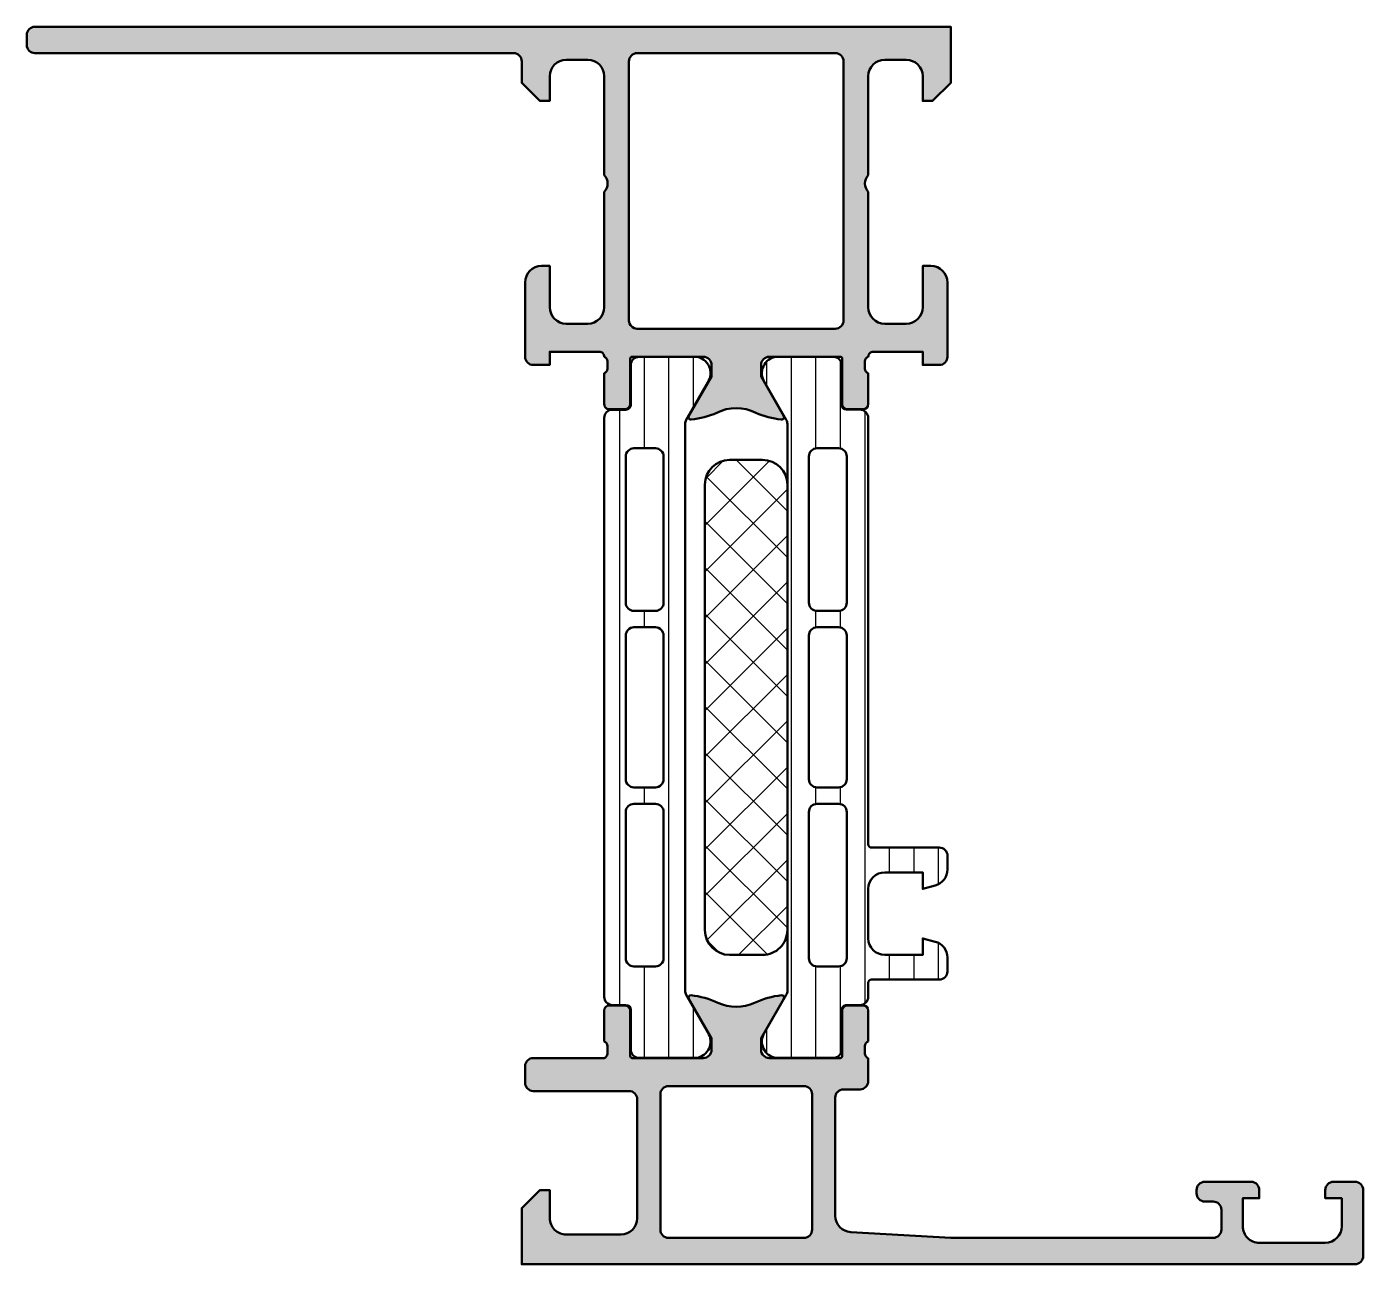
# Model space of a CAD drawing. Extents: x -30 to 51, y 0 to 75.
import ezdxf

# ---------------------------------------------------------------- set-up
doc = ezdxf.new("R2010")
doc.units = 0
for name, color, linetype, lineweight in [('0S-Alu contour', 7, 'Continuous', 50), ('0S-Alu hatch', 252, 'Continuous', 25), ('0S-Plastic contour', 254, 'Continuous', 50), ('0S-Plastic hatch', 253, 'Continuous', 25), ('0S-PT contour', 91, 'Continuous', 50), ('0S-PT hatch', 103, 'Continuous', 25)]:
    doc.layers.add(name, color=color, linetype=linetype, lineweight=lineweight)
pattern_1 = [(90, (0, 0), (-1.4859, 0), [])]

# ---------------------------------------------------------------- blocks, each defined once
blk = doc.blocks.new('347120__E84CD0BA_0DDC_44B4_B707_FF5AD9494A25_')
at = {"layer": '0S-Alu hatch'}
h = blk.add_hatch(color=256, dxfattribs=at)
edge = h.paths.add_edge_path()
edge.add_arc((0.7000991807261406, 11.00000257184423), 0.500003044878246, 180.0003489135887, 269.9996476707684)
edge.add_line((0.7000961060548451, 10.49999952697544), (6.499999916079106, 10.49999952697544))
edge.add_ellipse((6.50000355543574, 10.00000316633207), major_axis=(-0.4999963606566121, 0), ratio=1, start_angle=179.9995829571355, end_angle=270.00041704258604, ccw=False)
edge.add_line((6.999999916079106, 9.999999526973012), (6.999999916079106, 2.800003055570416))
edge.add_ellipse((5.999980092931274, 2.800022878718245), major_axis=(-1.000019823344306, 0), ratio=1, start_angle=90.0011357601926, end_angle=179.9988642393878, ccw=False)
edge.add_line((5.999999916079099, 1.800003055570413), (2.700012123110353, 1.800003055570413))
edge.add_ellipse((2.699981107679315, 2.799971920933789), major_axis=(-0.9999688658443695, 0), ratio=1, start_angle=-0.0017839387354001701, end_angle=90.00177710862732, ccw=False)
edge.add_line((1.700012242319644, 2.80000305556899), (1.700012242319644, 4.5000000038126))
edge.add_line((1.700012242319644, 4.5000000038126), (1.10000613880402, 4.500000003812602))
edge.add_line((1.10000613880402, 4.500000003812602), (0, 3.40000152969151))
edge.add_line((0, 3.40000152969151), (0, 0))
edge.add_line((0, 0), (50.50000659179932, 0))
edge.add_arc((50.50001022786222, 0.4999963639371298), 0.4999963639503508, 269.9995833348536, 360.0004171022874)
edge.add_line((51.00000659179932, 0.5000000038147763), (51.00000659179932, 4.500000003812601))
edge.add_arc((50.50001023115595, 4.500003643169237), 0.4999963606566104, 359.9995829571354, 450.0004170425853)
edge.add_line((50.50000659179932, 5.000000003812602), (49.19998828125247, 5.000000003812602))
edge.add_arc((49.19996802631576, 4.500050774159831), 0.4999492300630756, 89.99767871952156, 180.0058184440372)
edge.add_line((48.70001879883057, 4.50000000381276), (48.70001879883057, 4.000000003812601))
edge.add_line((48.70001879883057, 4.000000003812601), (49.70001879883056, 4.000000003812601))
edge.add_line((49.70001879883056, 4.000000003812601), (49.70001879883056, 2.300003055570408))
edge.add_ellipse((48.69997562033102, 2.300046234069963), major_axis=(-1.000043179431689, 0), ratio=1, start_angle=90.00247383897153, end_angle=179.9975261609891, ccw=False)
edge.add_line((48.70001879883057, 1.300003055570421), (44.69998828125244, 1.300003055570414))
edge.add_ellipse((44.69997154912291, 2.299955806839038), major_axis=(-0.9999527514086125, 0), ratio=1, start_angle=-0.0027072808267121218, end_angle=90.0009587257029, ccw=False)
edge.add_line((43.70001879883058, 2.30000305557068), (43.70001879883057, 4.000000003812601))
edge.add_line((43.70001879883057, 4.000000003812601), (44.70001879883056, 4.000000003812601))
edge.add_line((44.70001879883056, 4.000000003812601), (44.70001879883056, 4.500000003812601))
edge.add_arc((44.19997006305657, 4.499951268038605), 0.5000487381489384, 0.0055841639549441, 89.99441583599408)
edge.add_line((44.20001879883055, 5.0000000038126), (41.4000004882837, 5.000000003812601))
edge.add_arc((41.39998668829899, 4.500013803797316), 0.4999862002057299, 89.99841859459156, 180.0015814054484)
edge.add_line((40.90000048828371, 4.50000000381226), (40.90000048828371, 4.300003055570408))
edge.add_arc((41.39998760670751, 4.299990173994211), 0.4999871185897426, 179.9985238419079, 270.0014761579285)
edge.add_line((41.4000004882837, 3.800003055570408), (41.9000004882837, 3.800003055570414))
edge.add_ellipse((41.89999774741607, 3.300000314702794), major_axis=(-0.5000027408751323, 0), ratio=1, start_angle=180.0003140784808, end_angle=269.99968592142704, ccw=False)
edge.add_line((42.4000004882837, 3.300003055569625), (42.4000004882837, 2.099998477933701))
edge.add_ellipse((41.90000412764032, 2.099994838577078), major_axis=(-0.4999963606566246, 0), ratio=1, start_angle=89.9995829574163, end_angle=180.0004170428646, ccw=False)
edge.add_line((41.90000048828371, 1.599998477933701), (26.00000849914796, 1.599998477933696))
edge.add_line((26.00000849914796, 1.599998477933696), (19.94297114563234, 1.946113590238382))
edge.add_ellipse((19.99999917073538, 2.94447682461339), major_axis=(-0.9999906716559314, 0), ratio=1, start_angle=-0.0006706298242988851, end_angle=86.73073064799058, ccw=False)
edge.add_line((19.00000849914794, 2.944488529202702), (19.00000849914796, 10.09999800109654))
edge.add_ellipse((19.50000849914795, 10.09999800109654), major_axis=(-0.4999999999999929, 0), ratio=1, start_angle=270, end_angle=360, ccw=False)
edge.add_line((19.50000849914795, 10.59999800109653), (20.5, 10.59999800109653))
edge.add_arc((20.5, 11.09999800109653), 0.5, 270.0000000000004, 360)
edge.add_line((21, 11.09999800109653), (21.00000000000001, 12.49999999999998))
edge.add_ellipse((21.07883644654306, 12.76752059199311), major_axis=(-0.2788950563274477, 0), ratio=1, start_angle=-1.1645893740982274, end_angle=73.58012358050638, ccw=False)
edge.add_line((20.799999, 12.77318899999149), (20.799999, 13.22678299999148))
edge.add_ellipse((21.07886709564318, 13.23244365946854), major_axis=(-0.2789255417371646, 0), ratio=1, start_angle=-73.57540544464439, end_angle=1.1628700728853119, ccw=False)
edge.add_line((21, 13.49998699999149), (21, 15.379998))
edge.add_arc((20.7, 15.379998), 0.2999999999999936, 0, 90)
edge.add_line((20.7, 15.67999799999999), (19.72002568095721, 15.67999799999999))
edge.add_arc((19.72002568095721, 15.37999799999999), 0.3000000000000025, 90, 180)
edge.add_line((19.42002568095721, 15.37999799999999), (19.42002568095721, 12.62))
edge.add_ellipse((19.30002568095721, 12.62), major_axis=(-0.1199999999999974, 0), ratio=1, start_angle=90.0000000000017, end_angle=180, ccw=False)
edge.add_line((19.30002568095722, 12.5), (15, 12.5))
edge.add_ellipse((15, 13), major_axis=(-0.4999999999999983, 0), ratio=1, start_angle=0, end_angle=90.00000000000023, ccw=False)
edge.add_line((14.5, 13), (14.5, 13.7))
edge.add_line((14.5, 13.7), (15.88149545762236, 16.09282032302755))
edge.add_arc((15.7618802153517, 16.16188021535169), 0.1381197846482987, 330.0000000000023, 455.6225775507938)
edge.add_arc((16.23822324117379, 11.32339113815223), 4.999999999999958, 95.62257755079352, 115.1852539525798)
edge.add_ellipse((13, 18.20956550183719), major_axis=(-2.609565501837201, 0), ratio=1, start_angle=64.81474604741999, end_angle=115.18525395257959, ccw=False)
edge.add_arc((9.761776758826194, 11.32339113815226), 4.999999999999928, 64.81474604742014, 84.37742244920634)
edge.add_arc((10.23811978464829, 16.1618802153517), 0.1381197846482952, 84.37742244920531, 210.0000000000004)
edge.add_line((10.11850454237763, 16.09282032302755), (11.5, 13.7))
edge.add_line((11.5, 13.7), (11.5, 13))
edge.add_ellipse((11, 13), major_axis=(-0.4999999999999965, 0), ratio=1, start_angle=89.99999999999977, end_angle=180, ccw=False)
edge.add_line((11, 12.5), (6.699974319042795, 12.5))
edge.add_ellipse((6.699974319042795, 12.62), major_axis=(-0.1200000000000045, 0), ratio=1, start_angle=0, end_angle=90, ccw=False)
edge.add_line((6.57997431904279, 12.62), (6.579974319042791, 15.379998))
edge.add_arc((6.27997431904279, 15.379998), 0.3000000000000007, 0, 89.99999999999947)
edge.add_line((6.279974319042793, 15.679998), (5.300000000000004, 15.679998))
edge.add_arc((5.300000000000004, 15.379998), 0.3000000000000007, 90, 180)
edge.add_line((5.000000000000003, 15.379998), (5.000000000000004, 13.49998699999149))
edge.add_ellipse((4.921132904356831, 13.23244365946855), major_axis=(-0.2789255417371523, 0), ratio=1, start_angle=178.8371299271133, end_angle=253.5754054446443, ccw=False)
edge.add_line((5.200001000000002, 13.22678299999149), (5.200001000000004, 12.77318899999149))
edge.add_ellipse((4.921163553456958, 12.76752059199312), major_axis=(-0.2788950563274334, 0), ratio=1, start_angle=106.41987641949231, end_angle=181.1645893740976, ccw=False)
edge.add_line((5.000000000000001, 12.5), (0.7000961358571632, 12.49999999999999))
edge.add_arc((0.7000961358571618, 12), 0.4999999999999965, 89.99999999999984, 180)
edge.add_line((0.2000961358571653, 12), (0.2000961358571658, 10.99999952698023))
edge = h.paths.add_edge_path()
edge.add_line((8.400016700747074, 2.100006107328226), (8.400016700747074, 10.29999494933872))
edge.add_ellipse((8.900016700747074, 10.29999494933872), major_axis=(-0.5, 0), ratio=1, start_angle=270, end_angle=360, ccw=False)
edge.add_line((8.900016700747074, 10.79999494933872), (17.10001460266358, 10.79999494933872))
edge.add_ellipse((17.10001460266358, 10.29999494933872), major_axis=(-0.4999999999999965, 0), ratio=1, start_angle=180, end_angle=270, ccw=False)
edge.add_line((17.60001460266358, 10.29999494933872), (17.60001460266358, 2.100006107328226))
edge.add_ellipse((17.10001460266358, 2.100006107328227), major_axis=(-0.5000000000000006, 0), ratio=1, start_angle=90, end_angle=180, ccw=False)
edge.add_line((17.10001460266358, 1.600006107328226), (8.900016700747074, 1.600006107328226))
edge.add_ellipse((8.900016700747074, 2.100006107328226), major_axis=(-0.5, 0), ratio=1, start_angle=0, end_angle=90, ccw=False)
at = {"layer": '0S-Alu contour', "color": 7}
for points in [[(6.279974319042793, 15.679998), (5.300000000000004, 15.679998)], [(10.11850454237763, 16.09282032302755), (11.5, 13.7), (11.5, 13)], [(14.5, 13), (14.5, 13.7), (15.88149545762236, 16.09282032302755)], [(20.7, 15.67999799999999), (19.72002568095721, 15.67999799999999)], [(5.000000000000003, 15.379998), (5.000000000000004, 13.49998699999149)], [(6.57997431904279, 12.62), (6.579974319042791, 15.379998)], [(19.42002568095721, 15.37999799999999), (19.42002568095721, 12.62)], [(21, 13.49998699999149), (21, 15.379998)], [(5.200001000000002, 13.22678299999149), (5.200001000000004, 12.77318899999149)], [(20.799999, 12.77318899999149), (20.799999, 13.22678299999148)], [(5.000000000000001, 12.5), (0.7000961358571632, 12.49999999999999)], [(11, 12.5), (6.699974319042795, 12.5)], [(19.30002568095722, 12.5), (15, 12.5)], [(21, 11.09999800109653), (21.00000000000001, 12.49999999999998)], [(0.2000961358571653, 12), (0.2000961358571658, 10.99999952698023)], [(8.900016700747074, 10.79999494933872), (17.10001460266358, 10.79999494933872)], [(19.50000849914795, 10.59999800109653), (20.5, 10.59999800109653)], [(0.7000961060548451, 10.49999952697544), (6.499999916079106, 10.49999952697544)], [(6.999999916079106, 9.999999526973012), (6.999999916079106, 2.800003055570416)], [(8.400016700747074, 2.100006107328226), (8.400016700747074, 10.29999494933872)], [(17.60001460266358, 10.29999494933872), (17.60001460266358, 2.100006107328226)], [(19.00000849914794, 2.944488529202702), (19.00000849914796, 10.09999800109654)], [(44.20001879883055, 5.0000000038126), (41.4000004882837, 5.000000003812601)], [(50.50000659179932, 5.000000003812602), (49.19998828125247, 5.000000003812602)], [(1.700012242319644, 2.80000305556899), (1.700012242319644, 4.5000000038126), (1.10000613880402, 4.500000003812602), (0, 3.40000152969151), (0, 0), (50.50000659179932, 0)], [(40.90000048828371, 4.50000000381226), (40.90000048828371, 4.300003055570408)], [(43.70001879883058, 2.30000305557068), (43.70001879883057, 4.000000003812601), (44.70001879883056, 4.000000003812601), (44.70001879883056, 4.500000003812601)], [(48.70001879883057, 4.50000000381276), (48.70001879883057, 4.000000003812601), (49.70001879883056, 4.000000003812601), (49.70001879883056, 2.300003055570408)], [(51.00000659179932, 0.5000000038147763), (51.00000659179932, 4.500000003812601)], [(41.4000004882837, 3.800003055570408), (41.9000004882837, 3.800003055570414)], [(42.4000004882837, 3.300003055569625), (42.4000004882837, 2.099998477933701)], [(5.999999916079099, 1.800003055570413), (2.700012123110353, 1.800003055570413)], [(41.90000048828371, 1.599998477933701), (26.00000849914796, 1.599998477933696), (19.94297114563234, 1.946113590238382)], [(17.10001460266358, 1.600006107328226), (8.900016700747074, 1.600006107328226)], [(48.70001879883057, 1.300003055570421), (44.69998828125244, 1.300003055570414)]]:
    blk.add_lwpolyline(points, dxfattribs=at)
for centre, radius, start, end in [((10.23811978464829, 16.1618802153517), 0.1381197846482952, 84.37742244920531, 210.0000000000004), ((9.761776758826194, 11.32339113815226), 4.999999999999928, 64.81474604742014, 84.37742244920634), ((16.23822324117379, 11.32339113815223), 4.999999999999958, 95.62257755079352, 115.1852539525798), ((15.7618802153517, 16.16188021535169), 0.1381197846482987, 330.0000000000023, 95.6225775507938), ((5.300000000000004, 15.379998), 0.3000000000000007, 90, 180), ((6.27997431904279, 15.379998), 0.3000000000000007, 0, 89.99999999999947), ((19.72002568095721, 15.37999799999999), 0.3000000000000025, 90, 180), ((20.7, 15.379998), 0.2999999999999936, 0, 90), ((0.7000961358571618, 12), 0.4999999999999965, 89.99999999999984, 180), ((0.7000991807261406, 11.00000257184423), 0.500003044878246, 180.0003489135887, 269.9996476707684), ((20.5, 11.09999800109653), 0.5, 270.0000000000004, 0), ((41.39998668829899, 4.500013803797316), 0.4999862002057299, 89.99841859459156, 180.0015814054484), ((44.19997006305657, 4.499951268038605), 0.5000487381489384, 0.0055841639549441, 89.99441583599408), ((49.19996802631576, 4.500050774159831), 0.4999492300630756, 89.99767871952156, 180.0058184440372), ((50.50001023115595, 4.500003643169237), 0.4999963606566104, 359.9995829571354, 90.00041704258533), ((41.39998760670751, 4.299990173994211), 0.4999871185897426, 179.9985238419079, 270.0014761579285), ((50.50001022786222, 0.4999963639371298), 0.4999963639503508, 269.9995833348536, 0.0004171022873881)]:
    blk.add_arc(centre, radius, start, end, dxfattribs=at)
at = {"layer": '0S-Alu contour', "color": 7, "extrusion": (0, 0, -1)}
for centre, radius, start, end in [((-13, 18.20956550183719), 2.609565501837201, 244.8147460474204, 295.18525395258), ((-4.921132904356831, 13.23244365946855), 0.2789255417371523, 106.4245945553557, 181.1628700728868), ((-11, 13), 0.4999999999999965, 180, 270.0000000000002), ((-15, 13), 0.4999999999999983, 269.9999999999998, 0), ((-21.07886709564318, 13.23244365946854), 0.2789255417371646, 358.8371299271147, 73.57540544464447), ((-4.921163553456958, 12.76752059199312), 0.2788950563274334, 178.8354106259024, 253.5801235805077), ((-6.699974319042795, 12.62), 0.1200000000000045, 270, 0), ((-19.30002568095721, 12.62), 0.1199999999999974, 180, 269.9999999999983), ((-21.07883644654306, 12.76752059199311), 0.2788950563274477, 286.4198764194936, 1.164589374098176), ((-8.900016700747074, 10.29999494933872), 0.5, 0, 90), ((-17.10001460266358, 10.29999494933872), 0.4999999999999965, 90, 180), ((-19.50000849914795, 10.09999800109654), 0.4999999999999929, 0, 90), ((-6.50000355543574, 10.00000316633207), 0.4999963606566121, 89.99958295741395, 180.0004170428646), ((-41.89999774741607, 3.300000314702794), 0.5000027408751323, 90.00031407857298, 179.9996859215192), ((-2.699981107679315, 2.799971920933789), 0.9999688658443695, 269.9982228913727, 0.0017839387354142), ((-5.999980092931274, 2.800022878718245), 1.000019823344306, 180.0011357606123, 269.9988642398074), ((-19.99999917073538, 2.94447682461339), 0.9999906716559314, 273.2692693520095, 0.000670629824406), ((-8.900016700747074, 2.100006107328226), 0.5, 270, 0), ((-17.10001460266358, 2.100006107328227), 0.5000000000000006, 180, 270), ((-41.90000412764032, 2.099994838577078), 0.4999963606566246, 179.9995829571354, 270.0004170425837), ((-44.69997154912291, 2.299955806839038), 0.9999527514086125, 269.9990412742971, 0.0027072808266599), ((-48.69997562033102, 2.300046234069963), 1.000043179431689, 180.002473839011, 269.9975261610285)]:
    blk.add_arc(centre, radius, start, end, dxfattribs=at)
blk = doc.blocks.new('368550__E8480790_1EC8_4AFD_B103_13C8B5B76FAF_')
at = {"layer": '0S-PT hatch'}
h = blk.add_hatch(dxfattribs=at)
h.set_pattern_fill('ANSI37', color=256, scale=0.625, angle=90, style=0)
h.set_pattern_definition([(135, (0, 0), (-1.403165018917055, -1.403165018917055), []), (225, (0, 0), (1.403165018917055, -1.403165018917055), [])])
edge = h.paths.add_edge_path()
edge.add_arc((12.599265206722, 47.25107660496467), 1.5, 90, 180)
edge.add_line((11.099265206722, 47.25107660496467), (11.09926520672199, 20.25107660496467))
edge.add_arc((12.59926520672199, 20.25107660496467), 1.5, 180, 270)
edge.add_line((12.59926520672199, 18.75107660496467), (14.59926520672199, 18.75107660496467))
edge.add_arc((14.59926520672199, 20.25107660496467), 1.5, 269.9999999999999, 360)
edge.add_line((16.09926520672199, 20.25107660496467), (16.099265206722, 47.25107660496467))
edge.add_arc((14.599265206722, 47.25107660496467), 1.5, 0, 89.99999999999991)
edge.add_line((14.599265206722, 48.75107660496468), (12.599265206722, 48.75107660496468))
at = {"layer": '0S-PT contour', "color": 7}
for points in [[(14.599265206722, 48.75107660496468), (12.599265206722, 48.75107660496468)], [(11.099265206722, 47.25107660496467), (11.09926520672199, 20.25107660496467)], [(16.09926520672199, 20.25107660496467), (16.099265206722, 47.25107660496467)], [(12.59926520672199, 18.75107660496467), (14.59926520672199, 18.75107660496467)]]:
    blk.add_lwpolyline(points, dxfattribs=at)
for centre, start, end in [((12.599265206722, 47.25107660496467), 90, 180), ((14.599265206722, 47.25107660496467), 0, 89.99999999999991), ((12.59926520672199, 20.25107660496467), 180, 270), ((14.59926520672199, 20.25107660496467), 269.9999999999999, 0)]:
    blk.add_arc(centre, 1.5, start, end, dxfattribs=at)
blk = doc.blocks.new('284027__DD6B50A5_922C_485B_A211_562ED733087A___22131AEA_D802_4F8E_BF0E_D6E106AE5C31_')
at = {"layer": '0S-Plastic hatch'}
h = blk.add_hatch(dxfattribs=at)
h.set_pattern_fill('ANSI31', color=256, scale=0.4680000000000001, angle=45, style=0)
h.set_pattern_definition(pattern_1)
edge = h.paths.add_edge_path()
edge.add_line((21, 51.29262339778484), (21.000022921558, 25.45125658823265))
edge.add_arc((21.20416178718003, 25.45537538707201), 0.2041804127758787, 181.1558689438178, 269.5149389342825)
edge.add_line((21.20243323428476, 25.25120229122876), (25.30243323427305, 25.25120229122876))
edge.add_ellipse((25.30243323427307, 24.75120229122882), major_axis=(-0.4999999999999361, 0), ratio=1, start_angle=180, end_angle=270.00000000000244, ccw=False)
edge.add_line((25.80243323427301, 24.75120229122881), (25.80243323427299, 23.92045306784114))
edge.add_ellipse((24.80243323427294, 23.92045306784114), major_axis=(-1.000000000000046, 0), ratio=1, start_angle=105.00000000108179, end_angle=180, ccw=False)
edge.add_line((25.06125227939371, 22.95452724155692), (24.30243323427305, 22.75120229122875))
edge.add_line((24.30243323427305, 22.75120229122875), (24.30243323427305, 23.75120229122876))
edge.add_line((24.30243323427305, 23.75120229122876), (22.00243323428464, 23.75120229122875))
edge.add_arc((22.00414226812574, 22.74707631855113), 1.004127427074096, 90.09751797508622, 179.7701403215128)
edge.add_line((21.00002292155801, 22.7511046743983), (21.00002292155801, 19.75122632025461))
edge.add_arc((22.00414248000591, 19.75532877543038), 1.004127938958011, 180.2340877213126, 269.9024699846798)
edge.add_line((22.0024332342847, 18.75120229122875), (24.30243323427305, 18.75120229122875))
edge.add_line((24.30243323427305, 18.75120229122875), (24.30243323427316, 19.75120229122869))
edge.add_line((24.30243323427316, 19.75120229122869), (25.06125227939373, 19.54787734087044))
edge.add_ellipse((24.8024332342731, 18.58195151458676), major_axis=(-0.9999999999994793, 0), ratio=1, start_angle=180, end_angle=254.99999999891781, ccw=False)
edge.add_line((25.80243323427258, 18.58195151458676), (25.80243323427305, 17.75120229122874))
edge.add_ellipse((25.30243323427304, 17.75120229122877), major_axis=(-0.5000000000000142, 0), ratio=1, start_angle=90.0000000000008, end_angle=180, ccw=False)
edge.add_line((25.30243323427304, 17.25120229122875), (21.20243323428468, 17.25120229122875))
edge.add_arc((21.20243323428467, 17.05120229122878), 0.1999999999999744, 89.99999999999694, 180)
edge.add_line((21.0024332342847, 17.05120229122878), (21.00111268929476, 16.21013004610088))
edge.add_ellipse((20.50111536862898, 16.21010925689817), major_axis=(-0.4999973210979703, 0), ratio=1, start_angle=90.00176831585969, end_angle=180.0023822800019, ccw=False)
edge.add_line((20.50113080001328, 15.71011193603832), (19.69079946719837, 15.71008330962012))
edge.add_arc((19.69081033343269, 15.41008330981692), 0.299999999999997, 90.00207529788617, 180.0020752978985)
edge.add_line((19.39081033362949, 15.41007244358253), (19.39122921384228, 13.0100740742441))
edge.add_ellipse((18.89123323682727, 13.0100533243742), major_axis=(-0.4999959774455648, 0), ratio=1, start_angle=90.00177281670028, end_angle=180.0023777790716, ccw=False)
edge.add_line((18.89124870744703, 12.51005734716798), (15.41470721164118, 12.50993069970388))
edge.add_ellipse((15.55698200855539, 13.4997539283803), major_axis=(-0.9999960709244767, 0), ratio=1, start_angle=-32.72494080195412, end_angle=81.82046724598717, ccw=False)
edge.add_line((14.71570977789661, 14.04035838247478), (16.03409677568366, 16.32406298372988))
edge.add_arc((15.60107500393227, 16.57404727383959), 0.500000000115538, 330.0020787016143, 360.00201538907)
edge.add_line((16.10107500373848, 16.57406486142708), (16.09998869130261, 50.92833361702788))
edge.add_arc((15.59998869159649, 50.92831498385518), 0.5000000000549991, 0.0021352040807048, 30.00207189551804)
edge.add_line((16.03299235290359, 51.1783306420641), (14.71443992344539, 53.46193973131244))
edge.add_ellipse((15.5556729896656, 54.00260512706299), major_axis=(-0.9999960709244696, 0), ratio=1, start_angle=-81.81631665021621, end_angle=32.729091397728894, ccw=False)
edge.add_line((15.41332648878386, 54.99241804653369), (18.88986798458969, 54.99254469399776))
edge.add_ellipse((18.88988873445961, 54.49254871698273), major_axis=(-0.4999959774455861, 0), ratio=1, start_angle=180.0017728167249, end_angle=270.0023777790733, ccw=False)
edge.add_line((19.38988471166585, 54.49256418760271), (19.38963969108502, 52.09256579421701))
edge.add_arc((19.68963969088825, 52.09257666045134), 0.3000000000000041, 180.0020752978985, 270.0020752978793)
edge.add_line((19.68965055712254, 51.79257666064813), (20.49998188993747, 51.79260528706632))
edge.add_ellipse((20.50000267914022, 51.2926079664006), major_axis=(-0.4999973210979064, 0), ratio=1, start_angle=180.0017683158931, end_angle=270.00238227991855, ccw=False)
edge = h.paths.add_edge_path()
edge.add_line((19.70055130142633, 40.10119604587006), (19.70055130142632, 48.95118994235432))
edge.add_arc((19.20055129933873, 48.95118994053621), 0.5000000020876216, 0, 90.00189910262193)
edge.add_line((19.20053472654187, 49.45118994234918), (17.90054062027397, 49.45118994234918))
edge.add_arc((17.90053698091735, 48.95119358170581), 0.499996360656621, 89.9995829574163, 180.0004170428646)
edge.add_line((17.40054062027398, 48.95118994234675), (17.40054062027396, 40.10119604586718))
edge.add_arc((17.90053698091721, 40.10119240650811), 0.4999963606564967, 179.9995829571354, 270.0004170425984)
edge.add_line((17.90054062027396, 39.60119604586486), (19.2005347265867, 39.60119604586486))
edge.add_arc((19.20055129926904, 40.10119604774749), 0.5000000021572895, 269.9981009105016, 360)
edge = h.paths.add_edge_path()
edge.add_line((19.70055130141594, 29.40118994305284), (19.70055130141595, 38.10119604656853))
edge.add_arc((19.20055130141595, 38.10119604656332), 0.5000000000000142, 0, 90.00000000119365)
edge.add_line((19.20055130140553, 38.60119604656333), (17.9005406202532, 38.60119604656332))
edge.add_arc((17.9005406202636, 38.1011960465633), 0.5000000000000142, 90.00000000119243, 180)
edge.add_line((17.40054062026359, 38.1011960465633), (17.4005406202636, 29.40118994304765))
edge.add_arc((17.9005406202636, 29.40118994304765), 0.4999999999999965, 180, 269.9999999999984)
edge.add_line((17.90054062026358, 28.90118994304765), (19.20055130141594, 28.90118994304764))
edge.add_arc((19.20055130141595, 29.40118994304763), 0.4999999999999929, 269.9999999999992, 360)
edge = h.paths.add_edge_path()
edge.add_line((19.70055130141594, 18.55118078777944), (19.70055130141594, 27.40118994305278))
edge.add_arc((19.20055129932833, 27.40118994123469), 0.5000000020876109, 0, 90.00189910261665)
edge.add_line((19.20053472653151, 27.90118994304764), (17.9005406202636, 27.90118994304764))
edge.add_arc((17.90053698090691, 27.40119358240433), 0.4999963606565571, 89.99958295740775, 180.0004170428646)
edge.add_line((17.40054062026359, 27.40118994304527), (17.40054062026359, 18.55121130535237))
edge.add_arc((17.90055587905265, 18.55121130535237), 0.5000152587890554, 180, 270.0000000000012)
edge.add_line((17.90055587905266, 18.05119604656332), (19.200566560205, 18.05119604656331))
edge.add_arc((19.20056656020501, 18.55118078777423), 0.4999847412109269, 269.9999999999992, 360)
at = {"layer": '0S-Alu contour', "color": 7}
for points in [[(19.20053472654187, 49.45118994234918), (17.90054062027397, 49.45118994234918)], [(17.40054062027398, 48.95118994234675), (17.40054062027396, 40.10119604586718)], [(19.70055130142633, 40.10119604587006), (19.70055130142632, 48.95118994235432)], [(17.90054062027396, 39.60119604586486), (19.2005347265867, 39.60119604586486)], [(17.40054062026359, 38.1011960465633), (17.4005406202636, 29.40118994304765)], [(19.20055130140553, 38.60119604656333), (17.9005406202532, 38.60119604656332)], [(19.70055130141594, 29.40118994305284), (19.70055130141595, 38.10119604656853)], [(17.90054062026358, 28.90118994304765), (19.20055130141594, 28.90118994304764)], [(19.20053472653151, 27.90118994304764), (17.9005406202636, 27.90118994304764)], [(17.40054062026359, 27.40118994304527), (17.40054062026359, 18.55121130535237)], [(19.70055130141594, 18.55118078777944), (19.70055130141594, 27.40118994305278)], [(17.90055587905266, 18.05119604656332), (19.200566560205, 18.05119604656331)]]:
    blk.add_lwpolyline(points, dxfattribs=at)
for centre, radius, start, end in [((17.90053698091735, 48.95119358170581), 0.499996360656621, 89.9995829574163, 180.0004170428646), ((19.20055129933873, 48.95118994053621), 0.5000000020876216, 0, 90.00189910262193), ((17.90053698091721, 40.10119240650811), 0.4999963606564967, 179.9995829571354, 270.0004170425984), ((19.20055129926904, 40.10119604774749), 0.5000000021572895, 269.9981009105016, 0), ((17.9005406202636, 38.1011960465633), 0.5000000000000142, 90.00000000119243, 180), ((19.20055130141595, 38.10119604656332), 0.5000000000000142, 0, 90.00000000119365), ((17.9005406202636, 29.40118994304765), 0.4999999999999965, 180, 269.9999999999984), ((19.20055130141595, 29.40118994304763), 0.4999999999999929, 269.9999999999992, 0), ((17.90053698090691, 27.40119358240433), 0.4999963606565571, 89.99958295740775, 180.0004170428646), ((19.20055129932833, 27.40118994123469), 0.5000000020876109, 0, 90.00189910261665), ((17.90055587905265, 18.55121130535237), 0.5000152587890554, 180, 270.0000000000012), ((19.20056656020501, 18.55118078777423), 0.4999847412109269, 269.9999999999992, 0)]:
    blk.add_arc(centre, radius, start, end, dxfattribs=at)
at = {"layer": '0S-Plastic contour', "color": 7}
for points in [[(15.41332648878386, 54.99241804653369), (18.88986798458969, 54.99254469399776)], [(19.38988471166585, 54.49256418760271), (19.38963969108502, 52.09256579421701)], [(16.03299235290359, 51.1783306420641), (14.71443992344539, 53.46193973131244)], [(19.68965055712254, 51.79257666064813), (20.49998188993747, 51.79260528706632)], [(21, 51.29262339778484), (21.000022921558, 25.45125658823265)], [(16.10107500373848, 16.57406486142708), (16.09998869130261, 50.92833361702788)], [(21.20243323428476, 25.25120229122876), (25.30243323427305, 25.25120229122876)], [(25.80243323427301, 24.75120229122881), (25.80243323427299, 23.92045306784114)], [(25.06125227939371, 22.95452724155692), (24.30243323427305, 22.75120229122875), (24.30243323427305, 23.75120229122876), (22.00243323428464, 23.75120229122875)], [(21.00002292155801, 22.7511046743983), (21.00002292155801, 19.75122632025461)], [(22.0024332342847, 18.75120229122875), (24.30243323427305, 18.75120229122875), (24.30243323427316, 19.75120229122869), (25.06125227939373, 19.54787734087044)], [(25.80243323427258, 18.58195151458676), (25.80243323427305, 17.75120229122874)], [(21.0024332342847, 17.05120229122878), (21.00111268929476, 16.21013004610088)], [(25.30243323427304, 17.25120229122875), (21.20243323428468, 17.25120229122875)], [(14.71570977789661, 14.04035838247478), (16.03409677568366, 16.32406298372988)], [(19.39081033362949, 15.41007244358253), (19.39122921384228, 13.0100740742441)], [(20.50113080001328, 15.71011193603832), (19.69079946719837, 15.71008330962012)], [(18.89124870744703, 12.51005734716798), (15.41470721164118, 12.50993069970388)]]:
    blk.add_lwpolyline(points, dxfattribs=at)
at = {"layer": '0S-Plastic contour', "color": 7, "extrusion": (0, 0, -1)}
for centre, radius, start, end in [((-15.5556729896656, 54.00260512706299), 0.9999960709244696, 327.2709086022711, 81.81631665021617), ((-18.88988873445961, 54.49254871698273), 0.4999959774455861, 89.99762222092671, 179.9982271832751), ((-20.50000267914022, 51.2926079664006), 0.4999973210979065, 89.99761772008145, 179.9982316841069), ((-25.30243323427307, 24.75120229122882), 0.4999999999999361, 89.99999999999756, 180), ((-24.80243323427294, 23.92045306784114), 1.000000000000046, 180, 254.9999999989182), ((-24.8024332342731, 18.58195151458676), 0.9999999999994793, 105.0000000010822, 180), ((-25.30243323427304, 17.75120229122877), 0.5000000000000142, 180, 269.9999999999992), ((-20.50111536862898, 16.21010925689817), 0.4999973210979704, 179.9976177199981, 269.9982316841403), ((-15.55698200855539, 13.4997539283803), 0.9999960709244767, 278.1795327540128, 32.72494080195404), ((-18.89123323682727, 13.0100533243742), 0.4999959774455648, 179.9976222209284, 269.9982271832997)]:
    blk.add_arc(centre, radius, start, end, dxfattribs=at)
at = {"layer": '0S-Plastic contour', "color": 7}
for centre, radius, start, end in [((19.68963969088825, 52.09257666045134), 0.3000000000000041, 180.0020752978985, 270.0020752978793), ((15.59998869159649, 50.92831498385518), 0.5000000000549991, 0.0021352040807048, 30.00207189551804), ((21.20416178718003, 25.45537538707201), 0.2041804127758787, 181.1558689438178, 269.5149389342825), ((22.00414226812574, 22.74707631855113), 1.004127427074096, 90.09751797508622, 179.7701403215128), ((22.00414248000591, 19.75532877543038), 1.004127938958011, 180.2340877213126, 269.9024699846798), ((21.20243323428467, 17.05120229122878), 0.1999999999999744, 89.99999999999694, 180), ((15.60107500393227, 16.57404727383959), 0.500000000115538, 330.0020787016143, 0.0020153890700116), ((19.69081033343269, 15.41008330981692), 0.299999999999997, 90.00207529788617, 180.0020752978985)]:
    blk.add_arc(centre, radius, start, end, dxfattribs=at)
blk = doc.blocks.new('284027__A60CF8BD_1768_4228_AEEE_6A235FCEE5BD___0FFD65AD_E9EA_4AC8_A9D8_094F7C99FA14_')
at = {"layer": '0S-Plastic hatch'}
h = blk.add_hatch(dxfattribs=at)
h.set_pattern_fill('ANSI31', color=256, scale=0.4680000000000001, angle=45, style=0)
h.set_pattern_definition(pattern_1)
edge = h.paths.add_edge_path()
edge.add_line((4.998753296441785, 51.29235132416485), (4.999865985736532, 16.20985797248088))
edge.add_arc((5.499863306596385, 16.20987340386518), 0.4999973210979823, 180.001768315893, 270.0023822799114)
edge.add_line((5.499884095799072, 15.70987608319939), (6.310215428613981, 15.70990470961759))
edge.add_ellipse((6.3102262948483, 15.40990470981439), major_axis=(-0.2999999999999916, 0), ratio=1, start_angle=180.0020752978986, end_angle=270.0020752978861, ccw=False)
edge.add_line((6.610226294651501, 15.40991557604877), (6.609981274070682, 13.00991718266322))
edge.add_arc((7.109977251276918, 13.00993265328298), 0.4999959774455781, 180.0017728167248, 270.0023777790721)
edge.add_line((7.109998001146822, 12.50993667626796), (10.58653949695266, 12.51006332373204))
edge.add_arc((10.44419299607088, 13.49987624320274), 0.99999607092448, 278.1836833497855, 392.7290913977266)
edge.add_line((11.28542606229113, 14.04054163895327), (9.966873632834732, 16.32415072820264))
edge.add_ellipse((10.39987729408675, 16.57416638639703), major_axis=(-0.5000000000000304, 0), ratio=1, start_angle=0.0021352027151237962, end_angle=30.002071897230792, ccw=False)
edge.add_line((9.899877294433919, 16.57414775323825), (9.898790982002849, 50.92841650883724))
edge.add_ellipse((10.39879098169355, 50.92843409645906), major_axis=(-0.5000000000000306, 0), ratio=1, start_angle=-29.997921301461474, end_angle=0.002015393048509395, ccw=False)
edge.add_line((9.965769210052875, 51.17841838653585), (11.28415620783992, 53.46212298779094))
edge.add_arc((10.44288397718113, 54.00272744188542), 0.999996070924482, 327.2750591980466, 441.8204672459869)
edge.add_line((10.58515877409534, 54.99255067056184), (7.108617278289502, 54.99242402309775))
edge.add_arc((7.108632748909259, 54.49242804589152), 0.4999959774455675, 90.00177281669983, 180.0023777790715)
edge.add_line((6.608636771894252, 54.49240729602163), (6.60905565210705, 52.09240892668312))
edge.add_ellipse((6.309055652303838, 52.09239806044881), major_axis=(-0.3000000000000041, 0), ratio=1, start_angle=90.0020752978869, end_angle=180.0020752978986, ccw=False)
edge.add_line((6.309066518538161, 51.7923980606456), (5.498735185723257, 51.7923694342274))
edge.add_arc((5.498750617107559, 51.29237211336756), 0.4999973210979623, 90.00176831585978, 180.0023822800018)
edge = h.paths.add_edge_path()
edge.add_line((8.599325365472938, 48.95127006490816), (8.599325365472938, 40.10129142721808))
edge.add_ellipse((8.099329004829613, 40.10128778786141), major_axis=(-0.4999963606565682, 0), ratio=1, start_angle=89.99958295740919, end_angle=180.0004170428646, ccw=False)
edge.add_line((8.099325365472938, 39.60129142721809), (6.79933125920502, 39.60129142721809))
edge.add_ellipse((6.799314686408215, 40.10129142903105), major_axis=(-0.5000000020876216, 0), ratio=1, start_angle=0, end_angle=90.00189910261582, ccw=False)
edge.add_line((6.299314684320593, 40.10129142903105), (6.299314684320593, 48.95130058248629))
edge.add_ellipse((6.799299425531524, 48.95130058249147), major_axis=(-0.4999847412109306, 0), ratio=1, start_angle=269.9999999999992, end_angle=360, ccw=False)
edge.add_line((6.799299425531531, 49.4512853237024), (8.099310106683875, 49.4512853237024))
edge.add_ellipse((8.099310106683882, 48.95127006491335), major_axis=(-0.5000152587890554, 0), ratio=1, start_angle=180, end_angle=270.0000000000008, ccw=False)
edge = h.paths.add_edge_path()
edge.add_line((8.599325365472938, 38.10129142721289), (8.599325365472938, 29.40128532369721))
edge.add_ellipse((8.099325365472923, 29.40128532370242), major_axis=(-0.5000000000000142, 0), ratio=1, start_angle=90.000000001192, end_angle=180, ccw=False)
edge.add_line((8.099325365483326, 28.90128532370241), (6.799314684330996, 28.90128532370241))
edge.add_ellipse((6.799314684320579, 29.4012853237024), major_axis=(-0.5, 0), ratio=1, start_angle=0, end_angle=90.00000000119371, ccw=False)
edge.add_line((6.299314684320579, 29.4012853237024), (6.299314684320593, 38.10129142721289))
edge.add_ellipse((6.799314684320593, 38.10129142721809), major_axis=(-0.5, 0), ratio=1, start_angle=270, end_angle=360, ccw=False)
edge.add_line((6.799314684320593, 38.60129142721809), (8.099325365472952, 38.60129142721809))
edge.add_ellipse((8.099325365472948, 38.1012914272181), major_axis=(-0.4999999999999894, 0), ratio=1, start_angle=180, end_angle=269.9999999999996, ccw=False)
edge = h.paths.add_edge_path()
edge.add_ellipse((8.099329004819284, 27.4012889637576), major_axis=(-0.4999963606565109, 0), ratio=1, start_angle=179.9995829571355, end_angle=270.0004170425959, ccw=False)
edge.add_line((8.59932536546255, 27.40128532439854), (8.59932536546255, 18.55129142791654))
edge.add_ellipse((8.099329004819172, 18.55128778855991), major_axis=(-0.4999963606566215, 0), ratio=1, start_angle=89.99958295741533, end_angle=180.0004170428646, ccw=False)
edge.add_line((8.09932536546255, 18.05129142791654), (6.799331259194646, 18.05129142791654))
edge.add_ellipse((6.799314686397825, 18.55129142972951), major_axis=(-0.5000000020876207, 0), ratio=1, start_angle=0, end_angle=90.00189910261759, ccw=False)
edge.add_line((6.299314684310204, 18.55129142972951), (6.299314684310205, 27.40128532439565))
edge.add_ellipse((6.799314686467511, 27.4012853225182), major_axis=(-0.5000000021573064, 0), ratio=1, start_angle=269.99810091050415, end_angle=360, ccw=False)
edge.add_line((6.799331259149825, 27.90128532440085), (8.099325365462564, 27.90128532440087))
at = {"layer": '0S-Alu contour', "color": 7}
for points in [[(6.799299425531531, 49.4512853237024), (8.099310106683875, 49.4512853237024)], [(6.299314684320593, 40.10129142903105), (6.299314684320593, 48.95130058248629)], [(8.599325365472938, 48.95127006490816), (8.599325365472938, 40.10129142721808)], [(8.099325365472938, 39.60129142721809), (6.79933125920502, 39.60129142721809)], [(6.299314684320579, 29.4012853237024), (6.299314684320593, 38.10129142721289)], [(6.799314684320593, 38.60129142721809), (8.099325365472952, 38.60129142721809)], [(8.599325365472938, 38.10129142721289), (8.599325365472938, 29.40128532369721)], [(8.099325365483326, 28.90128532370241), (6.799314684330996, 28.90128532370241)], [(6.799331259149825, 27.90128532440085), (8.099325365462564, 27.90128532440087)], [(6.299314684310204, 18.55129142972951), (6.299314684310205, 27.40128532439565)], [(8.59932536546255, 27.40128532439854), (8.59932536546255, 18.55129142791654)], [(8.09932536546255, 18.05129142791654), (6.799331259194646, 18.05129142791654)]]:
    blk.add_lwpolyline(points, dxfattribs=at)
at = {"layer": '0S-Alu contour', "color": 7, "extrusion": (0, 0, -1)}
for centre, radius, start, end in [((-6.799299425531524, 48.95130058249147), 0.4999847412109306, 0, 90.00000000000081), ((-8.099310106683882, 48.95127006491335), 0.5000152587890554, 89.9999999999992, 180), ((-6.799314686408215, 40.10129142903105), 0.5000000020876216, 269.9981008973842, 0), ((-8.099329004829613, 40.10128778786141), 0.4999963606565682, 179.9995829571354, 270.0004170425908), ((-6.799314684320593, 38.10129142721809), 0.5, 0, 90), ((-8.099325365472948, 38.1012914272181), 0.4999999999999894, 90.0000000000004, 180), ((-6.799314684320579, 29.4012853237024), 0.5, 269.9999999988063, 0), ((-8.099325365472923, 29.40128532370242), 0.5000000000000142, 180, 269.999999998808), ((-6.799314686467511, 27.4012853225182), 0.5000000021573064, 0, 90.00189908949582), ((-8.099329004819284, 27.4012889637576), 0.4999963606565109, 89.99958295740409, 180.0004170428646), ((-6.799314686397825, 18.55129142972951), 0.5000000020876207, 269.9981008973824, 0), ((-8.099329004819172, 18.55128778855991), 0.4999963606566215, 179.9995829571354, 270.0004170425847)]:
    blk.add_arc(centre, radius, start, end, dxfattribs=at)
at = {"layer": '0S-Plastic contour', "color": 7}
for points in [[(6.608636771894252, 54.49240729602163), (6.60905565210705, 52.09240892668312)], [(10.58515877409534, 54.99255067056184), (7.108617278289502, 54.99242402309775)], [(9.965769210052875, 51.17841838653585), (11.28415620783992, 53.46212298779094)], [(4.998753296441785, 51.29235132416485), (4.999865985736532, 16.20985797248088)], [(6.309066518538161, 51.7923980606456), (5.498735185723257, 51.7923694342274)], [(9.899877294433919, 16.57414775323825), (9.898790982002849, 50.92841650883724)], [(11.28542606229113, 14.04054163895327), (9.966873632834732, 16.32415072820264)], [(5.499884095799072, 15.70987608319939), (6.310215428613981, 15.70990470961759)], [(6.610226294651501, 15.40991557604877), (6.609981274070682, 13.00991718266322)], [(7.109998001146822, 12.50993667626796), (10.58653949695266, 12.51006332373204)]]:
    blk.add_lwpolyline(points, dxfattribs=at)
for centre, radius, start, end in [((7.108632748909259, 54.49242804589152), 0.4999959774455675, 90.00177281669983, 180.0023777790715), ((10.44288397718113, 54.00272744188542), 0.999996070924482, 327.2750591980466, 81.8204672459869), ((5.498750617107559, 51.29237211336756), 0.4999973210979623, 90.00176831585978, 180.0023822800018), ((5.499863306596385, 16.20987340386518), 0.4999973210979823, 180.001768315893, 270.0023822799114), ((10.44419299607088, 13.49987624320274), 0.99999607092448, 278.1836833497855, 32.72909139772663), ((7.109977251276918, 13.00993265328298), 0.4999959774455781, 180.0017728167248, 270.0023777790721)]:
    blk.add_arc(centre, radius, start, end, dxfattribs=at)
at = {"layer": '0S-Plastic contour', "color": 7, "extrusion": (0, 0, -1)}
for centre, radius, start, end in [((-6.309055652303838, 52.09239806044881), 0.3000000000000041, 179.9979247021014, 269.9979247021131), ((-10.39879098169355, 50.92843409645906), 0.5000000000000306, 359.9979846069515, 29.99792130146147), ((-10.39987729408675, 16.57416638639703), 0.5000000000000304, 329.9979281027692, 359.9978647972849), ((-6.3102262948483, 15.40990470981439), 0.2999999999999916, 89.99792470211386, 179.9979247021014)]:
    blk.add_arc(centre, radius, start, end, dxfattribs=at)
blk = doc.blocks.new('345650__6FF12A9D_8C38_4EA6_87FF_DBB1D3C74730_')
at = {"layer": '0S-Alu hatch'}
h = blk.add_hatch(color=256, dxfattribs=at)
edge = h.paths.add_edge_path()
edge.add_arc((-29.49997180117776, 73.90002057514442), 0.5000266736489304, 180.00305633007, 269.996943669551)
edge.add_line((-29.49999847411529, 73.39999390220692), (-0.4999393463076523, 73.39999390220692))
edge.add_ellipse((-0.5000039102078829, 72.89992933830669), major_axis=(-0.5000645680681834, 0), ratio=1, start_angle=180.0073975226869, end_angle=269.99260247728273, ccw=False)
edge.add_line((6.06536923411e-05, 72.89999390220666), (6.06536923371e-05, 71.5999679622655))
edge.add_line((6.06536923371e-05, 71.5999679622655), (1.100036239629833, 70.49999213790943))
edge.add_line((1.100036239629833, 70.49999213790943), (1.700011825567351, 70.49999213790943))
edge.add_line((1.700011825567351, 70.49999213790943), (1.70001182556734, 72.00045013999988))
edge.add_ellipse((2.700098224842871, 72.0003561106415), major_axis=(-1.000086403695908, 0), ratio=1, start_angle=270.0049498861588, end_angle=359.99461298015063, ccw=False)
edge.add_line((2.700011825567337, 73.00044251060532), (4.000060653692344, 73.00044251060535))
edge.add_ellipse((4.000005845004101, 72.00038770230616), major_axis=(-1.00005480980111, 0), ratio=1, start_angle=180.002703004082, end_angle=269.99685986559155, ccw=False)
edge.add_line((5.000060653692344, 72.00043488121278), (5.000060653692344, 66.00000024414112))
edge.add_ellipse((4.475221313373986, 65.50000024414112), major_axis=(-0.7248836686985083, 0), ratio=1, start_angle=136.3884232636866, end_angle=223.6115767363134, ccw=False)
edge.add_line((5.000060653692344, 65.00000024414112), (5.000060653692344, 58.00000024414112))
edge.add_ellipse((4.000001855963375, 58.00005904187009), major_axis=(-1.000058799457453, 0), ratio=1, start_angle=90.00336866364131, end_angle=179.996631336242, ccw=False)
edge.add_line((4.000060653692344, 57.00000024414112), (2.700011825567347, 57.00000024414112))
edge.add_ellipse((2.700099296136279, 58.00008771471006), major_axis=(-1.000087474394158, 0), ratio=1, start_angle=0.005011256110094564, end_angle=89.99498874391878, ccw=False)
edge.add_line((1.70001182556734, 58.00000024414062), (1.70001182556734, 60.50000024414112))
edge.add_line((1.70001182556734, 60.50000024414112), (1.200011825567337, 60.50000024414112))
edge.add_arc((1.200099296136283, 59.49991277357217), 1.000087474394161, 90.00501125608201, 179.9949887438899)
edge.add_line((0.2000118255673371, 59.50000024414162), (0.2000728607235906, 55.00000024414113))
edge.add_arc((0.7000421201029213, 54.99997713250413), 0.4999692599135112, 179.9973514386468, 270.0035228322361)
edge.add_line((0.7000728607236049, 54.50000787353566), (1.70007286072359, 54.50000024414111))
edge.add_line((1.70007286072359, 54.50000024414111), (1.700072860723601, 55.2999956665044))
edge.add_line((1.700072860723601, 55.2999956665044), (4.699981307989219, 55.2999956665044))
edge.add_ellipse((4.700475870821358, 54.99927249794561), major_axis=(-0.3007235752321942, 0), ratio=1, start_angle=179.9203417520388, end_angle=270.0942273173529, ccw=False)
edge.add_ellipse((4.922811369647617, 54.73285627886195), major_axis=(-0.2773078555102814, 0), ratio=1, start_angle=178.8354106259013, end_angle=253.5801235805107, ccw=False)
edge.add_line((5.200061943232664, 54.72722012995745), (5.200061943232661, 54.27362612995746))
edge.add_ellipse((4.921193847589504, 54.26796547048039), major_axis=(-0.2789255417371391, 0), ratio=1, start_angle=106.4245945553543, end_angle=181.1628700728881, ccw=False)
edge.add_line((5.000060943232666, 54.00042212995746), (5.000060943232664, 52.12041112994895))
edge.add_arc((5.300060943232658, 52.12041112994895), 0.2999999999999936, 180, 270.0000000000007)
edge.add_line((5.300060943232661, 51.82041112994895), (6.280035262275458, 51.82041112994895))
edge.add_arc((6.280035262275454, 52.12041112994895), 0.2999999999999971, 270.0000000000007, 360)
edge.add_line((6.580035262275451, 52.12041112994895), (6.580035262275448, 54.87999244135253))
edge.add_ellipse((6.700035262275462, 54.87999244135252), major_axis=(-0.1200000000000143, 0), ratio=1, start_angle=269.99990065165923, end_angle=360, ccw=False)
edge.add_line((6.70003547035014, 54.99999244135235), (11.00003013611421, 54.99998498535206))
edge.add_ellipse((11.00005319943053, 54.50000804896209), major_axis=(-0.4999769369219184, 0), ratio=1, start_angle=179.9982312875989, end_angle=270.0026429832846, ccw=False)
edge.add_line((11.50003013611422, 54.49999261474658), (11.50003013611422, 53.80004006937042))
edge.add_line((11.50003013611422, 53.80004006937042), (10.111755466467, 51.39546990966846))
edge.add_arc((10.23273966181562, 51.33515589408229), 0.1351848956070267, 153.5024575308287, 286.3715668842359)
edge.add_arc((9.911377105139568, 55.84733151315219), 4.655777016969055, 274.4281396605421, 294.2250920001378)
edge.add_ellipse((13.0000303745328, 49.30848111368372), major_axis=(-2.578074919606273, 0), ratio=1, start_angle=242.8037292790643, end_angle=297.19627072093584, ccw=False)
edge.add_arc((16.08868364392604, 55.84733151315223), 4.655777016969094, 245.7749079998621, 265.5718603394578)
edge.add_arc((15.76732108724997, 51.33515589408229), 0.1351848956070242, 253.6284331157662, 386.4975424691719)
edge.add_line((15.88830528259859, 51.39546990966846), (14.50006065369234, 53.79998803710988))
edge.add_line((14.50006065369234, 53.79998803710988), (14.50006065369235, 54.49999261474658))
edge.add_ellipse((15.00004777143869, 54.49999786774407), major_axis=(-0.4999871177739398, 0), ratio=1, start_angle=-90.00147623556461, end_angle=0.0006019649143240713, ccw=False)
edge.add_line((15.00006065369235, 54.99998498535205), (19.30011732906483, 54.99998498535207))
edge.add_ellipse((19.30011732906482, 54.87998498535205), major_axis=(-0.1200000000000187, 0), ratio=1, start_angle=180, end_angle=269.9999999999932, ccw=False)
edge.add_line((19.42011732906484, 54.87998498535206), (19.42011732906484, 52.11999461474659))
edge.add_arc((19.72011732906484, 52.11999461474658), 0.3000000000000051, 180, 270)
edge.add_line((19.72011732906484, 51.81999461474658), (20.70009164810763, 51.81999461474659))
edge.add_arc((20.70009164810763, 52.11999461474658), 0.3000000000000007, 270, 360)
edge.add_line((21.00009164810762, 52.11999461474658), (21.00009164810762, 54.00000561475509))
edge.add_ellipse((21.0789587437508, 54.26754895527804), major_axis=(-0.2789255417371599, 0), ratio=1, start_angle=-1.1628700728862214, end_angle=73.57540544464422, ccw=False)
edge.add_line((20.80009064810762, 54.2732096147551), (20.80009064810762, 54.7268036147551))
edge.add_ellipse((21.07892809465065, 54.73247202275348), major_axis=(-0.2788950563274131, 0), ratio=1, start_angle=-73.5801235805094, end_angle=1.1645893740987958, ccw=False)
edge.add_ellipse((21.29944710749363, 55.00064017456851), major_axis=(-0.2993561597795082, 0), ratio=1, start_angle=-90.12102664767127, end_angle=0.1239409061828951, ccw=False)
edge.add_line((21.30007944107638, 55.29999566650439), (24.29998776913271, 55.2999956665044))
edge.add_line((24.29998776913271, 55.2999956665044), (24.29998776913271, 54.50000024414112))
edge.add_line((24.29998776913271, 54.50000024414112), (25.29998776913271, 54.50000787353565))
edge.add_arc((25.30001852797056, 54.99997714408761), 0.4999692714981185, 269.9964750801839, 360.0026472339235)
edge.add_line((25.79998779893504, 55.00000024414188), (25.80004883409129, 59.50000024414112))
edge.add_arc((24.79996134524816, 59.49991275529539), 1.000087492669934, 0.0050123030105428, 89.99498940446595)
edge.add_line((24.80004880428896, 60.50000024414112), (24.30004880428896, 60.50000024414112))
edge.add_line((24.30004880428896, 60.50000024414112), (24.30004880428896, 58.00000024414112))
edge.add_ellipse((23.2999614068159, 58.00008764160375), major_axis=(-1.000087401291887, 0), ratio=1, start_angle=90.00501389832101, end_angle=179.9949929319336, ccw=False)
edge.add_line((23.30004892349825, 57.00000024414112), (22.00000009537325, 57.00000024414112))
edge.add_ellipse((22.00005889310223, 58.0000590418701), major_axis=(-1.00005879945746, 0), ratio=1, start_angle=0.0033686637580103707, end_angle=89.9966313363584, ccw=False)
edge.add_line((21.00000009537325, 58.00000024413908), (21.00000009537325, 65.00000024414112))
edge.add_ellipse((21.52483943569159, 65.50000024414112), major_axis=(-0.7248836686984961, 0), ratio=1, start_angle=-43.61157673631442, end_angle=43.61157673631442, ccw=False)
edge.add_line((21.00000009537325, 66.00000024414112), (21.00000009537325, 72.00043488121082))
edge.add_ellipse((22.0000549040615, 72.00038770230616), major_axis=(-1.000054809801111, 0), ratio=1, start_angle=270.0031401344087, end_angle=359.997296995918, ccw=False)
edge.add_line((22.00000009537325, 73.00044251060535), (23.30004892349825, 73.00044251060535))
edge.add_ellipse((23.2999624778826, 72.00035618352156), major_axis=(-1.000086330819892, 0), ratio=1, start_angle=180.0053828449331, end_angle=269.9950474586164, ccw=False)
edge.add_line((24.30004880428896, 72.00045013999929), (24.30004880428896, 70.49999213790943))
edge.add_line((24.30004880428896, 70.49999213790943), (24.90002439022646, 70.49999213790943))
edge.add_line((24.90002439022646, 70.49999213790943), (26, 71.5999679622655))
edge.add_line((26, 71.5999679622655), (26, 75))
edge.add_line((26, 75), (-29.49999847411528, 75))
edge.add_arc((-29.49992464003361, 74.49992616591747), 0.5000738395331962, 90.00845951326615, 179.9915398309645)
edge.add_line((-29.99999847411529, 74.50000000572265), (-29.99999847411529, 73.89999390220814))
edge = h.paths.add_edge_path()
edge.add_ellipse((7.000048135770885, 72.89999116133932), major_axis=(-0.5000027408751163, 0), ratio=1, start_angle=270.0003140785701, end_angle=359.99968592151924, ccw=False)
edge.add_line((7.000045394903281, 73.39999390220692), (19.00001535416231, 73.39999390220692))
edge.add_ellipse((19.00001261329471, 72.8999911613393), major_axis=(-0.5000027408751199, 0), ratio=1, start_angle=180.0003140784808, end_angle=269.99968592142943, ccw=False)
edge.add_line((19.50001535416231, 72.89999390220612), (19.50001535416231, 57.19999719238408))
edge.add_ellipse((19.00001261329472, 57.19999993325091), major_axis=(-0.5000027408751092, 0), ratio=1, start_angle=90.00031407856892, end_angle=179.9996859215194, ccw=False)
edge.add_line((19.00001535416231, 56.6999971923833), (7.000045394903278, 56.6999971923833))
edge.add_ellipse((7.000048135770882, 57.19999993325091), major_axis=(-0.5000027408751128, 0), ratio=1, start_angle=0.00031407848081244083, end_angle=89.99968592142977, ccw=False)
edge.add_line((6.500045394903281, 57.19999719238408), (6.500045394903281, 72.89999390220613))
at = {"layer": '0S-Alu contour', "color": 7}
for points in [[(24.30004880428896, 72.00045013999929), (24.30004880428896, 70.49999213790943), (24.90002439022646, 70.49999213790943), (26, 71.5999679622655), (26, 75), (-29.49999847411528, 75)], [(-29.99999847411529, 74.50000000572265), (-29.99999847411529, 73.89999390220814)], [(-29.49999847411529, 73.39999390220692), (-0.4999393463076523, 73.39999390220692)], [(2.700011825567337, 73.00044251060532), (4.000060653692344, 73.00044251060535)], [(7.000045394903281, 73.39999390220692), (19.00001535416231, 73.39999390220692)], [(22.00000009537325, 73.00044251060535), (23.30004892349825, 73.00044251060535)], [(6.06536923411e-05, 72.89999390220666), (6.06536923371e-05, 71.5999679622655), (1.100036239629833, 70.49999213790943), (1.700011825567351, 70.49999213790943), (1.70001182556734, 72.00045013999988)], [(6.500045394903281, 57.19999719238408), (6.500045394903281, 72.89999390220613)], [(19.50001535416231, 72.89999390220612), (19.50001535416231, 57.19999719238408)], [(5.000060653692344, 72.00043488121278), (5.000060653692344, 66.00000024414112)], [(21.00000009537325, 66.00000024414112), (21.00000009537325, 72.00043488121082)], [(5.000060653692344, 65.00000024414112), (5.000060653692344, 58.00000024414112)], [(21.00000009537325, 58.00000024413908), (21.00000009537325, 65.00000024414112)], [(1.70001182556734, 58.00000024414062), (1.70001182556734, 60.50000024414112), (1.200011825567337, 60.50000024414112)], [(24.80004880428896, 60.50000024414112), (24.30004880428896, 60.50000024414112), (24.30004880428896, 58.00000024414112)], [(0.2000118255673371, 59.50000024414162), (0.2000728607235906, 55.00000024414113)], [(25.79998779893504, 55.00000024414188), (25.80004883409129, 59.50000024414112)], [(4.000060653692344, 57.00000024414112), (2.700011825567347, 57.00000024414112)], [(23.30004892349825, 57.00000024414112), (22.00000009537325, 57.00000024414112)], [(19.00001535416231, 56.6999971923833), (7.000045394903278, 56.6999971923833)], [(0.7000728607236049, 54.50000787353566), (1.70007286072359, 54.50000024414111), (1.700072860723601, 55.2999956665044), (4.699981307989219, 55.2999956665044)], [(21.30007944107638, 55.29999566650439), (24.29998776913271, 55.2999956665044), (24.29998776913271, 54.50000024414112), (25.29998776913271, 54.50000787353565)], [(5.200061943232664, 54.72722012995745), (5.200061943232661, 54.27362612995746)], [(6.580035262275451, 52.12041112994895), (6.580035262275448, 54.87999244135253)], [(6.70003547035014, 54.99999244135235), (11.00003013611421, 54.99998498535206)], [(11.50003013611422, 54.49999261474658), (11.50003013611422, 53.80004006937042), (10.111755466467, 51.39546990966846)], [(15.88830528259859, 51.39546990966846), (14.50006065369234, 53.79998803710988), (14.50006065369235, 54.49999261474658)], [(15.00006065369235, 54.99998498535205), (19.30011732906483, 54.99998498535207)], [(19.42011732906484, 54.87998498535206), (19.42011732906484, 52.11999461474659)], [(20.80009064810762, 54.2732096147551), (20.80009064810762, 54.7268036147551)], [(5.000060943232666, 54.00042212995746), (5.000060943232664, 52.12041112994895)], [(21.00009164810762, 52.11999461474658), (21.00009164810762, 54.00000561475509)], [(5.300060943232661, 51.82041112994895), (6.280035262275458, 51.82041112994895)], [(19.72011732906484, 51.81999461474658), (20.70009164810763, 51.81999461474659)]]:
    blk.add_lwpolyline(points, dxfattribs=at)
for centre, radius, start, end in [((-29.49992464003361, 74.49992616591747), 0.5000738395331962, 90.00845951326615, 179.9915398309645), ((-29.49997180117776, 73.90002057514442), 0.5000266736489304, 180.00305633007, 269.996943669551), ((1.200099296136283, 59.49991277357217), 1.000087474394161, 90.00501125608201, 179.9949887438899), ((24.79996134524816, 59.49991275529539), 1.000087492669934, 0.0050123030105428, 89.99498940446595), ((0.7000421201029213, 54.99997713250413), 0.4999692599135112, 179.9973514386468, 270.0035228322361), ((25.30001852797056, 54.99997714408761), 0.4999692714981185, 269.9964750801839, 0.0026472339235282), ((5.300060943232658, 52.12041112994895), 0.2999999999999936, 180, 270.0000000000007), ((6.280035262275454, 52.12041112994895), 0.2999999999999971, 270.0000000000007, 0), ((19.72011732906484, 52.11999461474658), 0.3000000000000051, 180, 270), ((20.70009164810763, 52.11999461474658), 0.3000000000000007, 270, 0), ((10.23273966181562, 51.33515589408229), 0.1351848956070267, 153.5024575308287, 286.3715668842359), ((9.911377105139568, 55.84733151315219), 4.655777016969055, 274.4281396605421, 294.2250920001378), ((16.08868364392604, 55.84733151315223), 4.655777016969094, 245.7749079998621, 265.5718603394578), ((15.76732108724997, 51.33515589408229), 0.1351848956070242, 253.6284331157662, 26.49754246917193)]:
    blk.add_arc(centre, radius, start, end, dxfattribs=at)
at = {"layer": '0S-Alu contour', "color": 7, "extrusion": (0, 0, -1)}
for centre, radius, start, end in [((0.5000039102078829, 72.89992933830669), 0.5000645680681834, 90.0073975227173, 179.9926024773131), ((-2.700098224842871, 72.0003561106415), 1.000086403695908, 0.0053870198493499, 89.99505011384119), ((-4.000005845004101, 72.00038770230616), 1.00005480980111, 90.00314013440843, 179.997296995918), ((-7.000048135770885, 72.89999116133932), 0.5000027408751163, 0.0003140784807261, 89.99968592142987), ((-19.00001261329471, 72.8999911613393), 0.5000027408751199, 90.00031407857054, 179.9996859215192), ((-22.0000549040615, 72.00038770230616), 1.000054809801111, 0.0027030040819815, 89.99685986559135), ((-23.2999624778826, 72.00035618352156), 1.000086330819892, 90.00495254138362, 179.9946171550669), ((-4.475221313373986, 65.50000024414112), 0.7248836686985083, 136.3884232636866, 223.6115767363134), ((-21.52483943569159, 65.50000024414112), 0.7248836686984961, 316.3884232636856, 43.61157673631437), ((-2.700099296136279, 58.00008771471006), 1.000087474394158, 270.0050112560812, 359.9949887438899), ((-4.000001855963375, 58.00005904187009), 1.000058799457453, 180.003368663758, 269.9966313363587), ((-22.00005889310223, 58.0000590418701), 1.00005879945746, 270.0033686636416, 359.996631336242), ((-23.2999614068159, 58.00008764160375), 1.000087401291887, 180.0050070680665, 269.994986101679), ((-7.000048135770882, 57.19999993325091), 0.5000027408751128, 270.0003140785702, 359.9996859215192), ((-19.00001261329472, 57.19999993325091), 0.5000027408751092, 180.0003140784807, 269.9996859214311), ((-4.700475870821358, 54.99927249794561), 0.3007235752321942, 89.90577268264713, 180.0796582479613), ((-21.29944710749363, 55.00064017456851), 0.2993561597795082, 359.8760590938171, 90.1210266476713), ((-4.921193847589504, 54.26796547048039), 0.2789255417371391, 178.8371299271119, 253.5754054446457), ((-4.922811369647617, 54.73285627886195), 0.2773078555102814, 106.4198764194893, 181.1645893740988), ((-6.700035262275462, 54.87999244135252), 0.1200000000000143, 0, 90.0000993483408), ((-11.00005319943053, 54.50000804896209), 0.4999769369219184, 89.99735701671541, 180.0017687124012), ((-15.00004777143869, 54.49999786774407), 0.4999871177739398, 359.9993980350857, 90.00147623556465), ((-19.30011732906482, 54.87998498535205), 0.1200000000000188, 90.0000000000068, 180), ((-21.07892809465065, 54.73247202275348), 0.2788950563274131, 358.8354106259012, 73.58012358050942), ((-21.0789587437508, 54.26754895527804), 0.2789255417371599, 286.4245945553559, 1.162870072886224), ((-13.0000303745328, 49.30848111368372), 2.578074919606273, 62.80372927906418, 117.1962707209357)]:
    blk.add_arc(centre, radius, start, end, dxfattribs=at)
blk = doc.blocks.new('368550__93CA5CA8_1190_4652_AC37_DBF1CC051089_')
at = {"layer": '0S-Alu contour', "color": 7}
for name in ['345650__6FF12A9D_8C38_4EA6_87FF_DBB1D3C74730_', '347120__E84CD0BA_0DDC_44B4_B707_FF5AD9494A25_']:
    blk.add_blockref(name, (0, 0), dxfattribs=at)
at = {"layer": '0S-Plastic contour', "color": 7}
for name in ['284027__A60CF8BD_1768_4228_AEEE_6A235FCEE5BD___0FFD65AD_E9EA_4AC8_A9D8_094F7C99FA14_', '284027__DD6B50A5_922C_485B_A211_562ED733087A___22131AEA_D802_4F8E_BF0E_D6E106AE5C31_']:
    blk.add_blockref(name, (0, 0), dxfattribs=at)
at = {"layer": '0S-PT contour', "color": 7}
blk.add_blockref('368550__E8480790_1EC8_4AFD_B103_13C8B5B76FAF_', (0, 0), dxfattribs=at)

msp = doc.modelspace()

# ---------------------------------------------------------------- block references
at = {"layer": '0S-Alu contour', "color": 7}
msp.add_blockref('368550__93CA5CA8_1190_4652_AC37_DBF1CC051089_', (0, 0), dxfattribs=at)

doc.saveas('drawing.dxf')
